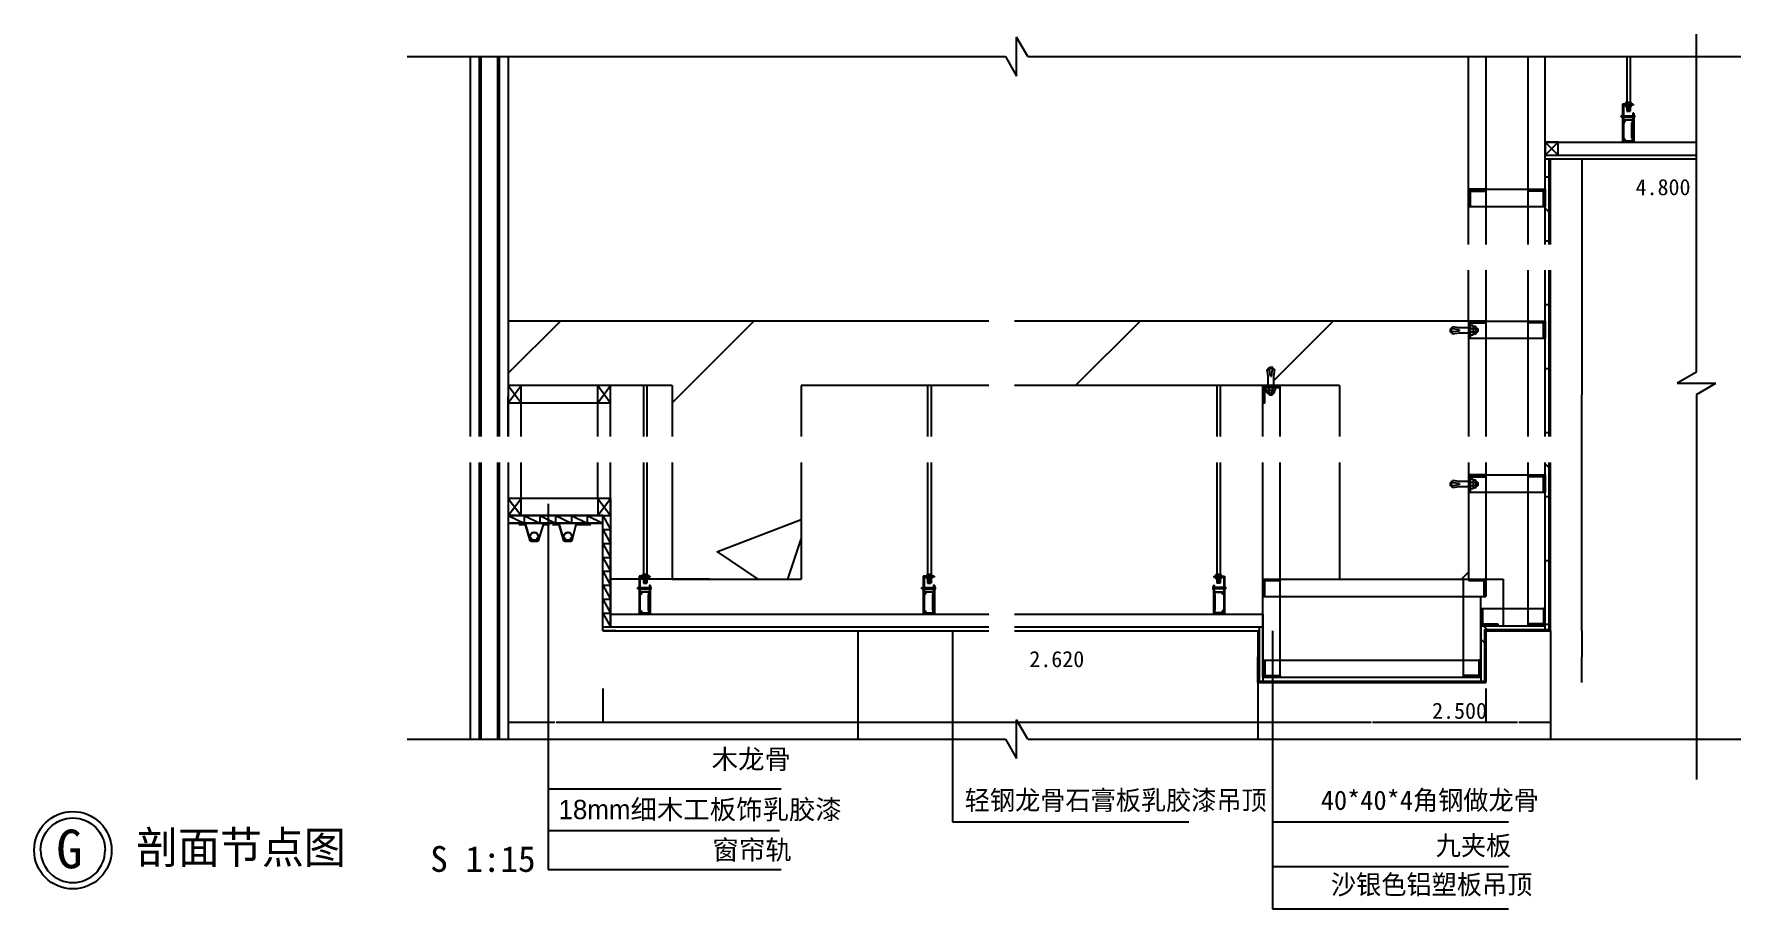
# Model space of a CAD drawing. Header units: metres. Extents: x -105817 to -101851, y -92490 to -90457.
import ezdxf

# ---------------------------------------------------------------- set-up
doc = ezdxf.new("R2010")
doc.units = ezdxf.units.M
for name, color, linetype in [('10', 8, 'Continuous'), ('12', 1, 'Continuous'), ('15', 2, 'Continuous'), ('18', 4, 'Continuous'), ('20', 1, 'Continuous'), ('3墙体', 2, 'Continuous'), ('4', 3, 'Continuous'), ('4门窗', 3, 'Continuous'), ('5', 3, 'Continuous'), ('6', 1, 'Continuous'), ('7', 7, 'Continuous'), ('8', 7, 'Continuous'), ('8标注', 7, 'Continuous'), ('BHATCH', 8, 'Continuous'), ('家具', 3, 'Continuous')]:
    doc.layers.add(name, color=color, linetype=linetype)
doc.dimstyles.get("Standard").update_dxf_attribs({"dimtxt": 2.5, "dimasz": 2.5, "dimexe": 1.25, "dimexo": 0.625, "dimtad": 1, "dimcen": 2.5, "dimazin": 3, "dimtfac": 1, "dimtmove": 0, "dimatfit": 3})

msp = doc.modelspace()

# ---------------------------------------------------------------- texts
for s, height, p in [('剖面节点图', 75, (-105580.38, -92384.63)), ('G', 90, (-105765.94, -92395.47)), ('S 1:15', 60, (-104896.69, -92403.82))]:
    msp.add_text(s, height=height).set_placement(p)
at = {"layer": '10', "char_height": 45, "attachment_point": 1}
for s, insert in [('\\f幼圆|b0|i0|c134|p49;\\C7;木龙骨', (-104242.67, -92119.4)), ('轻钢龙骨石膏板乳胶漆吊顶', (-103654.47, -92214.79)), ('40*40*4角钢做龙骨', (-102827.05, -92214.79)), ('\\f幼圆|b0|i0|c134|p49;\\C7;18mm细木工板饰乳胶漆', (-104598.53, -92236.39)), ('\\f幼圆|b0|i0|c134|p49;\\C7;窗帘轨', (-104240.8, -92330.06)), ('九夹板', (-102559.92, -92320.05)), ('沙银色铝塑板吊顶', (-102803.46, -92410.7))]:
    msp.add_mtext(s, dxfattribs=dict(at, insert=insert))
at = {"layer": '7'}
for s, p in [('4.800', (-102095.36, -90831.02)), ('2.620', (-103504.32, -91928)), ('2.500', (-102568.3, -92048))]:
    msp.add_text(s, height=37.5, dxfattribs=at).set_placement(p)

# ---------------------------------------------------------------- blocks, each defined once
blk = doc.blocks.new('HY-4')
at = {"layer": '20'}
for points in [[(-5, 0, -1), (5, 0, -1)], [(-5, 0, 1), (5, 0, 1)]]:
    blk.add_lwpolyline(points, format="xyb", dxfattribs=at)
blk.add_circle((0, 0), 6, dxfattribs=at)
blk.add_circle((0, 0), 6, dxfattribs=at)
blk = doc.blocks.new('_CLOSEDFILLED')
at = {"color": 0, "linetype": 'BYBLOCK'}
blk.add_solid([(-1, 0), (0, 0), (-1, 0)], dxfattribs=at)
blk = doc.blocks.new('*D1')
for p, q in [((-102220.14, -90746.67), (-102220.14, -91295.16)), ((-102220.39, -91295.16), (-102220.64, -91295.16)), ((-102220.14, -91843.65), (-102220.14, -91295.16)), ((-102220.14, -91295.16), (-102220.14, -91295.16)), ((-102219.89, -91295.16), (-102219.64, -91295.16))]:
    blk.add_line(p, q)
at = {"layer": 'Defpoints'}
for p in [(-102220.14, -90746.67), (-102220.14, -91295.16), (-102220.14, -91843.65)]:
    blk.add_point(p, dxfattribs=at)
at = {"layer": '7', "xscale": 0.25, "yscale": 0.25}
blk.add_blockref('_CLOSEDFILLED', (-102220.14, -91295.16), dxfattribs=at)
at = {"layer": '7', "xscale": 0.25, "yscale": 0.25, "rotation": 180}
blk.add_blockref('_CLOSEDFILLED', (-102220.14, -91295.16), dxfattribs=at)
at = {"layer": '7', "insert": (-102220.14, -91294.035), "char_height": 1, "attachment_point": 5}
blk.add_mtext('N', dxfattribs=at)
blk = doc.blocks.new('*D2')
for p, q in [((-104495.43, -91977.33), (-104495.43, -92056.58)), ((-102973.39, -91980.74), (-102973.39, -92056.58)), ((-103734.91, -92056.58), (-104495.68, -92056.58)), ((-102973.14, -92056.58), (-103733.91, -92056.58))]:
    blk.add_line(p, q)
at = {"layer": 'Defpoints'}
for p in [(-104495.43, -91977.33), (-102973.39, -91980.74), (-102973.39, -92056.58)]:
    blk.add_point(p, dxfattribs=at)
at = {"layer": '7', "xscale": 0.25, "yscale": 0.25}
blk.add_blockref('_CLOSEDFILLED', (-104495.43, -92056.58), dxfattribs=at)
at = {"layer": '7', "xscale": 0.25, "yscale": 0.25, "rotation": 180}
blk.add_blockref('_CLOSEDFILLED', (-102973.39, -92056.58), dxfattribs=at)
at = {"layer": '7', "insert": (-103734.41, -92056.58), "char_height": 1, "attachment_point": 5}
blk.add_mtext('N', dxfattribs=at)
blk = doc.blocks.new('*D3')
for p, q in [((-104715.43, -91980.74), (-104715.43, -92056.58)), ((-104495.43, -91977.33), (-104495.43, -92056.58)), ((-104606.93, -92056.58), (-104715.68, -92056.58)), ((-104495.18, -92056.58), (-104603.93, -92056.58))]:
    blk.add_line(p, q)
at = {"layer": 'Defpoints'}
for p in [(-104715.43, -91980.74), (-104495.43, -91977.33), (-104495.43, -92056.58)]:
    blk.add_point(p, dxfattribs=at)
at = {"layer": '7', "xscale": 0.25, "yscale": 0.25}
blk.add_blockref('_CLOSEDFILLED', (-104715.43, -92056.58), dxfattribs=at)
at = {"layer": '7', "xscale": 0.25, "yscale": 0.25, "rotation": 180}
blk.add_blockref('_CLOSEDFILLED', (-104495.43, -92056.58), dxfattribs=at)
at = {"layer": '7', "insert": (-104605.43, -92056.58), "char_height": 1, "attachment_point": 5}
blk.add_mtext('220', dxfattribs=at)
blk = doc.blocks.new('*D4')
for p, q in [((-102973.39, -91980.74), (-102973.39, -92056.58)), ((-102443.39, -91977.33), (-102443.39, -92056.58)), ((-102709.89, -92056.58), (-102973.64, -92056.58)), ((-102443.14, -92056.58), (-102706.89, -92056.58))]:
    blk.add_line(p, q)
at = {"layer": 'Defpoints'}
for p in [(-102973.39, -91980.74), (-102443.39, -91977.33), (-102443.39, -92056.58)]:
    blk.add_point(p, dxfattribs=at)
at = {"layer": '7', "xscale": 0.25, "yscale": 0.25}
blk.add_blockref('_CLOSEDFILLED', (-102973.39, -92056.58), dxfattribs=at)
at = {"layer": '7', "xscale": 0.25, "yscale": 0.25, "rotation": 180}
blk.add_blockref('_CLOSEDFILLED', (-102443.39, -92056.58), dxfattribs=at)
at = {"layer": '7', "insert": (-102708.39, -92056.58), "char_height": 1, "attachment_point": 5}
blk.add_mtext('530', dxfattribs=at)
blk = doc.blocks.new('*D5')
for p, q in [((-102443.39, -91977.33), (-102443.39, -92056.58)), ((-102293.39, -91977.33), (-102293.39, -92056.58)), ((-102369.89, -92056.58), (-102443.64, -92056.58)), ((-102293.14, -92056.58), (-102366.89, -92056.58))]:
    blk.add_line(p, q)
at = {"layer": 'Defpoints'}
for p in [(-102443.39, -91977.33), (-102293.39, -91977.33), (-102293.39, -92056.58)]:
    blk.add_point(p, dxfattribs=at)
at = {"layer": '7', "xscale": 0.25, "yscale": 0.25}
blk.add_blockref('_CLOSEDFILLED', (-102443.39, -92056.58), dxfattribs=at)
at = {"layer": '7', "xscale": 0.25, "yscale": 0.25, "rotation": 180}
blk.add_blockref('_CLOSEDFILLED', (-102293.39, -92056.58), dxfattribs=at)
at = {"layer": '7', "insert": (-102368.39, -92056.58), "char_height": 1, "attachment_point": 5}
blk.add_mtext('150', dxfattribs=at)
blk = doc.blocks.new('*D6')
for p, q in [((-102973.39, -91843.65), (-102973.39, -91903.65)), ((-102973.64, -91903.65), (-102973.89, -91903.65)), ((-102973.39, -91963.65), (-102973.39, -91903.65)), ((-102973.39, -91903.65), (-102973.39, -91903.65)), ((-102973.14, -91903.65), (-102972.89, -91903.65))]:
    blk.add_line(p, q)
at = {"layer": 'Defpoints'}
for p in [(-102973.39, -91843.65), (-102973.39, -91903.65), (-102973.39, -91963.65)]:
    blk.add_point(p, dxfattribs=at)
at = {"layer": '7', "xscale": 0.25, "yscale": 0.25}
blk.add_blockref('_CLOSEDFILLED', (-102973.39, -91903.65), dxfattribs=at)
at = {"layer": '7', "xscale": 0.25, "yscale": 0.25, "rotation": 180}
blk.add_blockref('_CLOSEDFILLED', (-102973.39, -91903.65), dxfattribs=at)
at = {"layer": '7', "insert": (-102973.39, -91902.525), "char_height": 1, "attachment_point": 5}
blk.add_mtext('0', dxfattribs=at)
blk = doc.blocks.new('*D7')
for p, q in [((-102220.14, -91843.65), (-102220.14, -91903.65)), ((-102220.39, -91903.65), (-102220.64, -91903.65)), ((-102220.14, -91963.65), (-102220.14, -91903.65)), ((-102220.14, -91903.65), (-102220.14, -91903.65)), ((-102219.89, -91903.65), (-102219.64, -91903.65))]:
    blk.add_line(p, q)
at = {"layer": 'Defpoints'}
for p in [(-102220.14, -91843.65), (-102220.14, -91903.65), (-102220.14, -91963.65)]:
    blk.add_point(p, dxfattribs=at)
at = {"layer": '7', "xscale": 0.25, "yscale": 0.25}
blk.add_blockref('_CLOSEDFILLED', (-102220.14, -91903.65), dxfattribs=at)
at = {"layer": '7', "xscale": 0.25, "yscale": 0.25, "rotation": 180}
blk.add_blockref('_CLOSEDFILLED', (-102220.14, -91903.65), dxfattribs=at)
at = {"layer": '7', "insert": (-102220.14, -91902.525), "char_height": 1, "attachment_point": 5}
blk.add_mtext('0', dxfattribs=at)

# ---------------------------------------------------------------- dimensions: what is measured, and where the dimension line sits
at = {"layer": '7'}
for base, p1, p2, picture, middle in [((-102220.14, -91295.16), (-102220.14, -91843.65), (-102220.14, -90746.67), '*D1', (-102220.14, -91294.035)), ((-102973.39, -92056.58), (-102973.39, -91980.74), (-104495.43, -91977.33), '*D2', (-103734.41, -92056.58))]:
    dim = msp.add_linear_dim(base=base, p1=p1, p2=p2, text='N', dimstyle='Standard', dxfattribs=at)
    dim.commit()
    dim.dimension.update_dxf_attribs({"geometry": picture, "text_midpoint": middle})
for base, p1, p2, picture, middle in [((-102973.39, -91903.65), (-102973.39, -91843.65), (-102973.39, -91963.65), '*D6', (-102973.39, -91902.525)), ((-102220.14, -91903.65), (-102220.14, -91843.65), (-102220.14, -91963.65), '*D7', (-102220.14, -91902.525)), ((-104495.43, -92056.58), (-104495.43, -91977.33), (-104715.43, -91980.74), '*D3', (-104605.43, -92056.58)), ((-102443.39, -92056.58), (-102443.39, -91977.33), (-102973.39, -91980.74), '*D4', (-102708.39, -92056.58)), ((-102293.39, -92056.58), (-102293.39, -91977.33), (-102443.39, -91977.33), '*D5', (-102368.39, -92056.58))]:
    dim = msp.add_linear_dim(base=base, p1=p1, p2=p2, dimstyle='Standard', dxfattribs=at)
    dim.commit()
    dim.dimension.update_dxf_attribs({"geometry": picture, "text_midpoint": middle})

# ---------------------------------------------------------------- hatches: boundary and pattern name
at = {"layer": '10'}
h = msp.add_hatch(dxfattribs=at)
h.set_pattern_fill('DOTS', scale=39)
h.paths.add_polyline_path([(-101954.15, -90737.67), (-102305.39, -90737.67), (-102305.39, -90746.67), (-101954.15, -90746.67)])
h = msp.add_hatch(dxfattribs=at)
h.set_pattern_fill('CORK', scale=39)
h.paths.add_polyline_path([(-102296.39, -90746.67), (-102305.39, -90746.67), (-102305.39, -90945.44), (-102296.39, -90945.44)])
h = msp.add_hatch(dxfattribs=at)
h.set_pattern_fill('SOLID')
h.paths.add_polyline_path([(-102443.46, -90821.4), (-102443.46, -90817.4), (-102483.46, -90817.4), (-102483.46, -90857.4), (-102479.46, -90857.4), (-102479.46, -90821.4)])
h = msp.add_hatch(dxfattribs=at)
h.set_pattern_fill('SOLID')
h.paths.add_polyline_path([(-102309.39, -90821.4), (-102309.39, -90857.4), (-102305.39, -90857.4), (-102305.39, -90817.4), (-102345.39, -90817.4), (-102345.39, -90821.4)])
h = msp.add_hatch(dxfattribs=at)
h.set_pattern_fill('CORK', scale=39)
h.paths.add_polyline_path([(-102296.39, -91005.44), (-102305.39, -91005.44), (-102305.39, -91392.06), (-102296.39, -91392.06)])
h = msp.add_hatch(dxfattribs=at)
h.set_pattern_fill('ANSI32', scale=100)
h.paths.add_polyline_path([(-102483.46, -91151.87), (-102505.77, -91151.87), (-102520.58, -91154.04), (-102520.58, -91149.02), (-102505.77, -91146.85), (-102505.77, -91144.11), (-102520.58, -91141.94), (-102520.58, -91136.93), (-102505.77, -91139.09), (-102483.46, -91139.09), (-102483.46, -91123.65), (-103538.73, -91123.65), (-103538.73, -91273.65), (-102949.13, -91273.65), (-102949.13, -91251.34), (-102951.3, -91236.52), (-102946.28, -91236.52), (-102944.11, -91251.34), (-102941.37, -91251.34), (-102939.2, -91236.52), (-102934.18, -91236.52), (-102936.35, -91251.34), (-102936.35, -91273.65), (-102921.39, -91273.65), (-102783.46, -91273.65), (-102783.46, -91392.06), (-102483.46, -91392.06)])
h.paths.add_polyline_path([(-102938.75, -91233.25), (-102937.18, -91233.25), (-102938.75, -91231.69)])
h.paths.add_polyline_path([(-102523.86, -91141.49), (-102523.86, -91139.92), (-102525.42, -91141.49)])
h.paths.add_polyline_path([(-103598.73, -91123.65), (-104715.43, -91123.65), (-104715.43, -91273.65), (-103598.73, -91273.65)])
h.paths.add_polyline_path([(-104034.81, -91273.65), (-104334.81, -91273.65), (-104334.81, -91392.06), (-104034.81, -91392.06)])
h.paths.add_polyline_path([(-104034.81, -91452.06), (-104334.81, -91452.06), (-104334.81, -91723.65), (-104034.81, -91723.65)])
h.paths.add_polyline_path([(-102483.46, -91509.28), (-102505.77, -91509.28), (-102520.58, -91511.45), (-102520.58, -91506.43), (-102505.77, -91504.27), (-102505.77, -91501.52), (-102520.58, -91499.36), (-102520.58, -91494.34), (-102505.77, -91496.5), (-102483.46, -91496.5), (-102483.46, -91452.06), (-102783.46, -91452.06), (-102783.46, -91723.65), (-102483.46, -91723.65), (-102483.46, -91723.65), (-102483.46, -91723.65)])
h.paths.add_polyline_path([(-102523.86, -91498.9), (-102523.86, -91497.34), (-102525.42, -91498.9)])
h = msp.add_hatch(dxfattribs=at)
h.set_pattern_fill('AR-CONC', scale=12)
h.paths.add_polyline_path([(-103598.73, -91123.65), (-104715.43, -91123.65), (-104715.43, -91273.65), (-103598.73, -91273.65)])
h = msp.add_hatch(dxfattribs=at)
h.set_pattern_fill('AR-CONC', scale=12)
h.paths.add_polyline_path([(-102783.46, -91452.06), (-102783.46, -91723.65), (-102483.46, -91723.65), (-102483.46, -91723.65), (-102483.46, -91723.65), (-102483.46, -91509.28), (-102505.77, -91509.28), (-102523.86, -91511.93), (-102523.86, -91508.45), (-102526.22, -91506.09), (-102526.22, -91496.06), (-102520.58, -91497.84), (-102520.58, -91494.34), (-102505.77, -91496.5), (-102483.46, -91496.5), (-102483.46, -91452.06)])
h.paths.add_polyline_path([(-102483.46, -91392.06), (-102483.46, -91151.87), (-102505.77, -91151.87), (-102523.86, -91154.52), (-102523.86, -91151.04), (-102526.22, -91148.68), (-102526.22, -91138.65), (-102520.58, -91140.43), (-102520.58, -91136.93), (-102505.77, -91139.09), (-102483.46, -91139.09), (-102483.46, -91123.65), (-103538.73, -91123.65), (-103538.73, -91273.65), (-102949.13, -91273.65), (-102949.13, -91251.34), (-102951.78, -91233.25), (-102948.3, -91233.25), (-102945.94, -91230.89), (-102935.91, -91230.89), (-102937.69, -91236.52), (-102934.18, -91236.52), (-102936.35, -91251.34), (-102936.35, -91273.65), (-102921.39, -91273.65), (-102783.46, -91273.65), (-102783.46, -91392.06)])
h.paths.add_polyline_path([(-104334.81, -91452.06), (-104334.81, -91723.65), (-104034.81, -91723.65), (-104034.81, -91452.06)])
h = msp.add_hatch(dxfattribs=at)
h.set_pattern_fill('SOLID')
h.paths.add_polyline_path([(-102443.46, -91127.65), (-102443.46, -91123.65), (-102483.46, -91123.65), (-102483.46, -91163.65), (-102479.46, -91163.65), (-102479.46, -91127.65)])
h = msp.add_hatch(dxfattribs=at)
h.set_pattern_fill('SOLID')
h.paths.add_polyline_path([(-102309.39, -91127.65), (-102309.39, -91163.65), (-102305.39, -91163.65), (-102305.39, -91123.65), (-102345.39, -91123.65), (-102345.39, -91127.65)])
h = msp.add_hatch(dxfattribs=at)
h.set_pattern_fill('AR-CONC', scale=12)
h.paths.add_polyline_path([(-104034.81, -91273.65), (-104334.81, -91273.65), (-104334.81, -91392.06), (-104034.81, -91392.06)])
h = msp.add_hatch(dxfattribs=at)
h.set_pattern_fill('SOLID')
h.paths.add_polyline_path([(-102921.39, -91277.65), (-102921.39, -91273.65), (-102961.39, -91273.65), (-102961.39, -91313.65), (-102957.39, -91313.65), (-102957.39, -91277.65)])
h = msp.add_hatch(dxfattribs=at)
h.set_pattern_fill('CORK', scale=39)
h.paths.add_polyline_path([(-102296.39, -91452.06), (-102305.39, -91452.06), (-102305.39, -91840.65), (-102296.39, -91840.65)])
h = msp.add_hatch(dxfattribs=at)
h.set_pattern_fill('SOLID')
h.paths.add_polyline_path([(-102443.46, -91485.27), (-102443.46, -91481.27), (-102483.46, -91481.27), (-102483.46, -91521.27), (-102479.46, -91521.27), (-102479.46, -91485.27)])
h = msp.add_hatch(dxfattribs=at)
h.set_pattern_fill('SOLID')
h.paths.add_polyline_path([(-102309.39, -91485.27), (-102309.39, -91521.27), (-102305.39, -91521.27), (-102305.39, -91481.27), (-102345.39, -91481.27), (-102345.39, -91485.27)])
h = msp.add_hatch(dxfattribs=at)
h.set_pattern_fill('SOLID')
h.paths.add_polyline_path([(-102957.39, -91727.65), (-102957.39, -91763.65), (-102961.39, -91763.65), (-102961.39, -91723.65), (-102921.39, -91723.65), (-102921.39, -91727.65)])
h = msp.add_hatch(dxfattribs=at)
h.set_pattern_fill('SOLID')
h.paths.add_polyline_path([(-102447.46, -91727.65), (-102447.46, -91763.65), (-102443.46, -91763.65), (-102443.46, -91723.65), (-102483.46, -91723.65), (-102483.46, -91727.65)])
h = msp.add_hatch(dxfattribs=at)
h.set_pattern_fill('SOLID')
h.paths.add_polyline_path([(-102451.39, -91827.65), (-102451.39, -91791.65), (-102455.39, -91791.65), (-102455.39, -91831.65), (-102415.39, -91831.65), (-102415.39, -91827.65)])
h = msp.add_hatch(dxfattribs=at)
h.set_pattern_fill('SOLID')
h.paths.add_polyline_path([(-102345.39, -91827.65), (-102345.39, -91831.65), (-102305.39, -91831.65), (-102305.39, -91791.65), (-102309.39, -91791.65), (-102309.39, -91827.65)])
h = msp.add_hatch(dxfattribs=at)
h.set_pattern_fill('DOTS', scale=80)
h.paths.add_polyline_path([(-102970.39, -91834.65), (-103538.73, -91834.65), (-103538.73, -91843.65), (-102970.39, -91843.65)])
h.paths.add_polyline_path([(-103598.73, -91834.65), (-104495.43, -91834.65), (-104495.43, -91843.65), (-104465.43, -91843.65), (-103598.73, -91843.65)])
h = msp.add_hatch(dxfattribs=at)
h.set_pattern_fill('CORK', scale=39)
h.paths.add_polyline_path([(-102961.39, -91834.65), (-102970.39, -91834.65), (-102970.39, -91960.65), (-102961.39, -91960.65)])
h.paths.add_polyline_path([(-102455.39, -91951.65), (-102495.39, -91951.65), (-102921.39, -91951.65), (-102921.39, -91951.65), (-102961.39, -91951.65), (-102961.39, -91960.65), (-102455.39, -91960.65)])
h.paths.add_polyline_path([(-102446.39, -91840.65), (-102305.39, -91840.65), (-102305.39, -91831.65), (-102455.39, -91831.65), (-102455.39, -91951.65), (-102455.39, -91960.65), (-102446.39, -91960.65)])
h = msp.add_hatch(dxfattribs=at)
h.set_pattern_fill('SOLID')
h.paths.add_polyline_path([(-102957.39, -91947.65), (-102957.39, -91911.65), (-102961.39, -91911.65), (-102961.39, -91951.65), (-102921.39, -91951.65), (-102921.39, -91947.65)])
h = msp.add_hatch(dxfattribs=at)
h.set_pattern_fill('SOLID')
h.paths.add_polyline_path([(-102495.39, -91947.65), (-102495.39, -91951.65), (-102455.39, -91951.65), (-102455.39, -91911.65), (-102459.39, -91911.65), (-102459.39, -91947.65)])

# ---------------------------------------------------------------- linework, layer by layer
for p, q in [((-102305.39, -90707.67), (-102275.39, -90737.67)), ((-102275.39, -90707.67), (-102305.39, -90737.67)), ((-102305.39, -90707.67), (-101954.15, -90707.67)), ((-102443.46, -90817.4), (-102305.39, -90817.4)), ((-102483.46, -90857.4), (-102307.39, -90857.4)), ((-104715.43, -91575.65), (-104678.77, -91593.65)), ((-104678.77, -91575.65), (-104642.1, -91593.65)), ((-104678.77, -91575.65), (-104678.77, -91593.65)), ((-104642.1, -91575.65), (-104605.43, -91593.65)), ((-104642.1, -91575.65), (-104642.1, -91593.65)), ((-104605.43, -91575.65), (-104568.77, -91593.65)), ((-104605.43, -91575.65), (-104605.43, -91593.65)), ((-104568.77, -91575.65), (-104532.1, -91593.65)), ((-104568.77, -91575.65), (-104568.77, -91593.65)), ((-104532.1, -91575.65), (-104495.43, -91593.65)), ((-104532.1, -91575.65), (-104532.1, -91593.65)), ((-104495.43, -91575.65), (-104477.43, -91608.02)), ((-104495.43, -91608.02), (-104477.43, -91640.4)), ((-104495.43, -91608.02), (-104477.43, -91608.02)), ((-104477.43, -91831.65), (-104477.43, -91603.65)), ((-104495.43, -91640.4), (-104477.43, -91672.77)), ((-104495.43, -91640.4), (-104477.43, -91640.4)), ((-104495.43, -91672.77), (-104477.43, -91705.15)), ((-104495.43, -91672.77), (-104477.43, -91672.77)), ((-104495.43, -91705.15), (-104477.43, -91737.52)), ((-104495.43, -91705.15), (-104477.43, -91705.15)), ((-104495.43, -91737.52), (-104477.43, -91769.9)), ((-104495.43, -91737.52), (-104477.43, -91737.52)), ((-104247.43, -91723.65), (-104477.43, -91723.65)), ((-102483.46, -91723.65), (-102403.46, -91723.65)), ((-104495.43, -91769.9), (-104477.43, -91802.27)), ((-104495.43, -91769.9), (-104477.43, -91769.9)), ((-104495.43, -91802.27), (-104477.43, -91834.65)), ((-104495.43, -91802.27), (-104477.43, -91802.27)), ((-103902.81, -91843.65), (-103902.81, -92095.37)), ((-102973.39, -91843.65), (-102973.39, -92095.37)), ((-102443.39, -91843.65), (-102446.39, -91840.65)), ((-102296.39, -91840.65), (-102293.39, -91843.65)), ((-102293.39, -91843.65), (-102293.39, -92095.37)), ((-102446.39, -91960.65), (-102443.39, -91963.65))]:
    msp.add_line(p, q, dxfattribs=at)
msp.add_lwpolyline([(-102305.39, -90737.67), (-102275.39, -90737.67), (-102275.39, -90707.67), (-102305.39, -90707.67)], close=True, dxfattribs=at)
at = {"layer": '12'}
for p, q in [((-102305.39, -90737.67), (-101954.15, -90737.67)), ((-102296.39, -90945.44), (-102296.39, -90746.67)), ((-102296.39, -91392.06), (-102296.39, -91005.44)), ((-102296.39, -91840.65), (-102296.39, -91452.06)), ((-104715.43, -91575.65), (-104477.43, -91575.65)), ((-104495.43, -91834.65), (-103598.73, -91834.65)), ((-103538.73, -91834.65), (-102961.39, -91834.65)), ((-102970.39, -91834.65), (-102970.39, -91960.65)), ((-102446.39, -91840.65), (-102296.39, -91840.65)), ((-102446.39, -91840.65), (-102446.39, -91960.65)), ((-102970.39, -91960.65), (-102446.39, -91960.65))]:
    msp.add_line(p, q, dxfattribs=at)
at = {"layer": '15'}
for p, q in [((-104715.43, -91392.06), (-104715.43, -91298.73)), ((-104495.43, -91843.65), (-104495.43, -91575.65)), ((-104495.43, -91593.65), (-104715.43, -91593.65))]:
    msp.add_line(p, q, dxfattribs=at)
at = {"layer": '18'}
for p, q in [((-103598.73, -91123.65), (-104715.43, -91123.65)), ((-102443.46, -91123.65), (-103538.73, -91123.65)), ((-102483.46, -91123.65), (-102483.46, -91392.06)), ((-104334.81, -91273.65), (-104715.43, -91273.65)), ((-104334.81, -91273.65), (-104334.81, -91392.06)), ((-104034.81, -91273.65), (-104034.81, -91392.06)), ((-103598.73, -91273.65), (-104034.81, -91273.65)), ((-104034.81, -91273.65), (-104034.81, -91392.06)), ((-102783.46, -91273.65), (-103538.73, -91273.65)), ((-102783.46, -91273.65), (-102783.46, -91392.06)), ((-104334.81, -91452.06), (-104334.81, -91723.65)), ((-104034.81, -91452.06), (-104034.81, -91723.65)), ((-104034.81, -91452.06), (-104034.81, -91723.65)), ((-102783.46, -91452.06), (-102783.46, -91723.65)), ((-102483.46, -91452.06), (-102483.46, -91723.65)), ((-104334.81, -91723.65), (-104034.81, -91723.65)), ((-104334.81, -91723.65), (-104034.81, -91723.65)), ((-102783.46, -91723.65), (-102483.46, -91723.65))]:
    msp.add_line(p, q, dxfattribs=at)
at = {"layer": '20'}
for p, q in [((-103507.87, -90509.05), (-103533.85, -90464.05)), ((-103533.85, -90554.05), (-103533.85, -90464.05)), ((-101954.15, -91242.08), (-101954.15, -90456.71)), ((-104950.02, -90509.05), (-103559.83, -90509.05)), ((-103559.83, -90509.05), (-103533.85, -90554.05)), ((-103507.87, -90509.05), (-101850.73, -90509.05)), ((-101954.15, -91242.08), (-101999.15, -91268.06)), ((-101999.15, -91268.06), (-101909.15, -91268.06)), ((-101954.15, -91294.04), (-101909.15, -91268.06)), ((-101954.15, -91294.04), (-101954.15, -92189.4)), ((-103507.87, -92095.37), (-103533.85, -92050.37)), ((-103533.85, -92140.37), (-103533.85, -92050.37)), ((-104950.02, -92095.37), (-103559.83, -92095.37)), ((-103559.83, -92095.37), (-103533.85, -92140.37)), ((-103507.87, -92095.37), (-101850.73, -92095.37))]:
    msp.add_line(p, q, dxfattribs=at)
at = {"layer": '3墙体'}
for p, q in [((-102305.39, -90746.67), (-101954.15, -90746.67)), ((-102293.39, -90945.44), (-102293.39, -90746.67)), ((-102293.39, -91392.06), (-102293.39, -91005.44)), ((-102293.39, -91843.65), (-102293.39, -91452.06)), ((-104715.43, -91593.65), (-104495.43, -91593.65)), ((-104465.43, -91843.65), (-104495.43, -91843.65)), ((-104495.43, -91843.65), (-103598.73, -91843.65)), ((-103538.73, -91843.65), (-102970.39, -91843.65)), ((-102973.39, -91843.65), (-102973.39, -91963.65)), ((-102443.39, -91843.65), (-102443.39, -91963.65)), ((-102443.39, -91843.65), (-102293.39, -91843.65)), ((-102973.39, -91963.65), (-102443.39, -91963.65))]:
    msp.add_line(p, q, dxfattribs=at)
at = {"layer": '4'}
for p, q in [((-104803.91, -90509.05), (-104803.91, -91392.06)), ((-104715.43, -90509.05), (-104715.43, -91392.06)), ((-104715.43, -91313.65), (-104685.43, -91273.65)), ((-104715.43, -91273.65), (-104685.43, -91313.65)), ((-104715.43, -91273.65), (-104715.43, -91392.06)), ((-104685.43, -91392.06), (-104685.43, -91273.65)), ((-104507.43, -91313.65), (-104477.43, -91273.65)), ((-104507.43, -91273.65), (-104477.43, -91313.65)), ((-104507.43, -91313.65), (-104507.43, -91273.65)), ((-104477.43, -91392.06), (-104477.43, -91273.65)), ((-104715.43, -91313.65), (-104477.43, -91313.65)), ((-104507.43, -91392.06), (-104507.43, -91313.65)), ((-104803.91, -91452.06), (-104803.91, -92095.37)), ((-104715.43, -91452.06), (-104715.43, -92095.37)), ((-104715.43, -91452.06), (-104715.43, -91575.65)), ((-104685.43, -91575.65), (-104685.43, -91452.06)), ((-104507.43, -91535.65), (-104507.43, -91452.06)), ((-104477.43, -91575.65), (-104477.43, -91452.06)), ((-104477.43, -91535.65), (-104715.43, -91535.65)), ((-104715.43, -91575.65), (-104685.43, -91535.65)), ((-104715.43, -91535.65), (-104685.43, -91575.65)), ((-104715.43, -91535.65), (-104715.43, -91575.65)), ((-104507.43, -91575.65), (-104477.43, -91535.65)), ((-104507.43, -91535.65), (-104477.43, -91575.65)), ((-104495.43, -91575.65), (-104715.43, -91575.65)), ((-104715.43, -91575.65), (-104685.43, -91575.65))]:
    msp.add_line(p, q, dxfattribs=at)
msp.add_lwpolyline([(-104507.43, -91575.65), (-104477.43, -91575.65), (-104477.43, -91535.65), (-104507.43, -91535.65)], close=True, dxfattribs=at)
at = {"layer": '4门窗'}
msp.add_line((-104477.43, -91535.65), (-104477.43, -91834.65), dxfattribs=at)
at = {"layer": '5'}
for p, q in [((-102483.46, -90945.44), (-102483.46, -90509.05)), ((-102443.46, -90509.05), (-102443.46, -90945.44)), ((-102345.39, -90945.44), (-102345.39, -90509.05)), ((-102305.39, -90746.67), (-102305.39, -90509.05)), ((-102305.39, -90945.44), (-102305.39, -90746.67)), ((-102483.46, -91123.65), (-102483.46, -91005.44)), ((-102443.46, -91005.44), (-102443.46, -91392.06)), ((-102345.39, -91392.06), (-102345.39, -91005.44)), ((-102305.39, -91392.06), (-102305.39, -91005.44)), ((-102443.46, -91123.65), (-102305.39, -91123.65)), ((-102483.46, -91163.65), (-102307.39, -91163.65)), ((-102961.39, -91392.06), (-102961.39, -91273.65)), ((-102921.39, -91392.06), (-102921.39, -91273.65)), ((-102961.39, -91951.65), (-102961.39, -91452.06)), ((-102921.39, -91951.65), (-102921.39, -91452.06)), ((-102443.46, -91452.06), (-102443.46, -91723.65)), ((-102345.39, -91831.65), (-102345.39, -91452.06)), ((-102305.39, -91840.65), (-102305.39, -91452.06)), ((-102443.46, -91481.27), (-102305.39, -91481.27)), ((-102483.46, -91521.27), (-102307.39, -91521.27)), ((-102961.39, -91723.65), (-102783.46, -91723.65)), ((-102495.39, -91951.65), (-102495.39, -91723.65)), ((-102483.46, -91723.65), (-102443.46, -91723.65)), ((-102403.46, -91723.65), (-102403.46, -91831.65)), ((-102961.39, -91763.65), (-102443.46, -91763.65)), ((-102455.39, -91951.65), (-102455.39, -91763.65)), ((-104477.43, -91804.65), (-103598.73, -91804.65)), ((-103538.73, -91804.65), (-102961.39, -91804.65)), ((-102961.39, -91804.65), (-102961.39, -91960.65)), ((-102455.39, -91791.65), (-102305.39, -91791.65)), ((-102455.39, -91831.65), (-102305.39, -91831.65)), ((-102455.39, -91831.65), (-102455.39, -91960.65)), ((-102443.46, -91831.65), (-102305.39, -91831.65)), ((-102961.39, -91911.65), (-102457.39, -91911.65)), ((-102961.39, -91951.65), (-102455.39, -91951.65))]:
    msp.add_line(p, q, dxfattribs=at)
at = {"layer": '6'}
for p, q in [((-102443.46, -90817.4), (-102483.46, -90817.4)), ((-102483.46, -90817.4), (-102483.46, -90857.4)), ((-102479.46, -90821.4), (-102443.46, -90821.4)), ((-102479.46, -90857.4), (-102479.46, -90821.4)), ((-102443.46, -90821.4), (-102443.46, -90817.4)), ((-102345.39, -90821.4), (-102345.39, -90817.4)), ((-102345.39, -90817.4), (-102305.39, -90817.4)), ((-102309.39, -90821.4), (-102345.39, -90821.4)), ((-102309.39, -90857.4), (-102309.39, -90821.4)), ((-102305.39, -90817.4), (-102305.39, -90857.4)), ((-102483.46, -90857.4), (-102479.46, -90857.4)), ((-102305.39, -90857.4), (-102309.39, -90857.4)), ((-102443.46, -91123.65), (-102483.46, -91123.65)), ((-102483.46, -91123.65), (-102483.46, -91163.65)), ((-102479.46, -91127.65), (-102443.46, -91127.65)), ((-102479.46, -91163.65), (-102479.46, -91127.65)), ((-102443.46, -91127.65), (-102443.46, -91123.65)), ((-102345.39, -91127.65), (-102345.39, -91123.65)), ((-102345.39, -91123.65), (-102305.39, -91123.65)), ((-102309.39, -91127.65), (-102345.39, -91127.65)), ((-102309.39, -91163.65), (-102309.39, -91127.65)), ((-102305.39, -91123.65), (-102305.39, -91163.65)), ((-102483.46, -91163.65), (-102479.46, -91163.65)), ((-102305.39, -91163.65), (-102309.39, -91163.65)), ((-102961.39, -91273.65), (-102961.39, -91313.65)), ((-102921.39, -91273.65), (-102961.39, -91273.65)), ((-102957.39, -91313.65), (-102957.39, -91277.65)), ((-102957.39, -91277.65), (-102921.39, -91277.65)), ((-102921.39, -91277.65), (-102921.39, -91273.65)), ((-102961.39, -91313.65), (-102957.39, -91313.65)), ((-102443.46, -91481.27), (-102483.46, -91481.27)), ((-102483.46, -91481.27), (-102483.46, -91521.27)), ((-102479.46, -91485.27), (-102443.46, -91485.27)), ((-102479.46, -91521.27), (-102479.46, -91485.27)), ((-102443.46, -91485.27), (-102443.46, -91481.27)), ((-102345.39, -91481.27), (-102305.39, -91481.27)), ((-102345.39, -91485.27), (-102345.39, -91481.27)), ((-102309.39, -91485.27), (-102345.39, -91485.27)), ((-102309.39, -91521.27), (-102309.39, -91485.27)), ((-102305.39, -91481.27), (-102305.39, -91521.27)), ((-102483.46, -91521.27), (-102479.46, -91521.27)), ((-102305.39, -91521.27), (-102309.39, -91521.27)), ((-102961.39, -91723.65), (-102961.39, -91763.65)), ((-102957.39, -91763.65), (-102957.39, -91727.65)), ((-102447.46, -91763.65), (-102447.46, -91727.65)), ((-102443.46, -91723.65), (-102443.46, -91763.65)), ((-102961.39, -91763.65), (-102957.39, -91763.65)), ((-102443.46, -91763.65), (-102447.46, -91763.65)), ((-102455.39, -91791.65), (-102451.39, -91791.65)), ((-102455.39, -91831.65), (-102455.39, -91791.65)), ((-102451.39, -91791.65), (-102451.39, -91827.65)), ((-102309.39, -91791.65), (-102309.39, -91827.65)), ((-102305.39, -91791.65), (-102309.39, -91791.65)), ((-102305.39, -91831.65), (-102305.39, -91791.65)), ((-102415.39, -91831.65), (-102455.39, -91831.65)), ((-102451.39, -91827.65), (-102415.39, -91827.65)), ((-102415.39, -91827.65), (-102415.39, -91831.65)), ((-102345.39, -91827.65), (-102345.39, -91831.65)), ((-102309.39, -91827.65), (-102345.39, -91827.65)), ((-102345.39, -91831.65), (-102305.39, -91831.65)), ((-102961.39, -91951.65), (-102961.39, -91911.65)), ((-102961.39, -91911.65), (-102957.39, -91911.65)), ((-102957.39, -91911.65), (-102957.39, -91947.65)), ((-102455.39, -91911.65), (-102459.39, -91911.65)), ((-102459.39, -91911.65), (-102459.39, -91947.65)), ((-102455.39, -91951.65), (-102455.39, -91911.65)), ((-102921.39, -91951.65), (-102961.39, -91951.65)), ((-102957.39, -91947.65), (-102921.39, -91947.65)), ((-102921.39, -91947.65), (-102921.39, -91951.65)), ((-102459.39, -91947.65), (-102495.39, -91947.65)), ((-102495.39, -91947.65), (-102495.39, -91951.65)), ((-102495.39, -91951.65), (-102455.39, -91951.65))]:
    msp.add_line(p, q, dxfattribs=at)
at = {"layer": 'BHATCH'}
for p, q in [((-104782.98, -90509.05), (-104782.98, -91392.06)), ((-104780.98, -90509.05), (-104780.98, -91392.06)), ((-104778.98, -90509.05), (-104778.98, -91392.06)), ((-104740.56, -90509.05), (-104740.56, -91392.06)), ((-104738.56, -90509.05), (-104738.56, -91392.06)), ((-104736.56, -90509.05), (-104736.56, -91392.06)), ((-104782.98, -91452.06), (-104782.98, -92095.37)), ((-104780.98, -91452.06), (-104780.98, -92095.37)), ((-104778.98, -91452.06), (-104778.98, -92095.37)), ((-104740.56, -91452.06), (-104740.56, -92095.37)), ((-104738.56, -91452.06), (-104738.56, -92095.37)), ((-104736.56, -91452.06), (-104736.56, -92095.37))]:
    msp.add_line(p, q, dxfattribs=at)
at = {"layer": '家具'}
for p, q in [((-102115.69, -90509.05), (-102115.69, -90615.8)), ((-102107.69, -90509.05), (-102107.69, -90615.8)), ((-102100.7, -90619.67), (-102125.7, -90619.67)), ((-102125.7, -90619.67), (-102125.7, -90707.67)), ((-102100.7, -90621.67), (-102123.7, -90621.67)), ((-102123.7, -90621.67), (-102123.7, -90705.67)), ((-102118.07, -90617.03), (-102118.07, -90619.71)), ((-102118.07, -90624.28), (-102118.07, -90621.6)), ((-102116.88, -90615.83), (-102115.69, -90615.83)), ((-102116.88, -90625.48), (-102115.69, -90625.48)), ((-102107.69, -90615.6), (-102115.69, -90615.6)), ((-102115.69, -90615.83), (-102106.5, -90615.83)), ((-102115.69, -90617.03), (-102115.69, -90619.71)), ((-102115.69, -90619.71), (-102115.69, -90619.73)), ((-102115.69, -90624.28), (-102115.69, -90621.6)), ((-102115.69, -90625.48), (-102115.69, -90635.66)), ((-102115.69, -90625.48), (-102106.5, -90625.48)), ((-102115.69, -90626.25), (-102107.69, -90627.02)), ((-102107.69, -90627.19), (-102115.69, -90627.01)), ((-102115.69, -90627.12), (-102107.69, -90627.85)), ((-102107.69, -90628.05), (-102115.69, -90628.05)), ((-102115.69, -90628.13), (-102107.69, -90628.72)), ((-102107.69, -90628.92), (-102115.69, -90629.1)), ((-102115.69, -90629.2), (-102107.69, -90629.98)), ((-102107.69, -90630.12), (-102115.69, -90629.95)), ((-102115.69, -90630.07), (-102107.69, -90630.81)), ((-102107.69, -90630.98), (-102115.69, -90630.98)), ((-102115.69, -90631.08), (-102107.69, -90631.67)), ((-102107.69, -90631.84), (-102115.69, -90632.02)), ((-102115.69, -90632.1), (-102107.69, -90632.42)), ((-102115.69, -90633.01), (-102107.69, -90632.69)), ((-102107.69, -90633.27), (-102115.69, -90633.08)), ((-102115.69, -90634.03), (-102107.69, -90633.44)), ((-102107.69, -90634.13), (-102115.69, -90634.13)), ((-102115.69, -90635.04), (-102107.69, -90634.3)), ((-102107.69, -90634.99), (-102115.69, -90635.16)), ((-102115.69, -90635.66), (-102107.69, -90635.66)), ((-102107.69, -90617.03), (-102107.69, -90619.71)), ((-102107.69, -90619.71), (-102107.69, -90619.73)), ((-102107.69, -90624.28), (-102107.69, -90621.6)), ((-102107.69, -90625.48), (-102107.69, -90635.66)), ((-102105.3, -90617.03), (-102105.3, -90619.71)), ((-102105.3, -90624.28), (-102105.3, -90621.6)), ((-102100.7, -90619.67), (-102100.7, -90621.67)), ((-102128.9, -90649.23), (-102128.9, -90646.23)), ((-102128.9, -90646.23), (-102127.16, -90646.23)), ((-102128.9, -90649.23), (-102127.16, -90649.23)), ((-102128.57, -90646.23), (-102128.05, -90649.23)), ((-102128.31, -90646.23), (-102127.78, -90649.23)), ((-102127.87, -90646.23), (-102127.35, -90649.23)), ((-102127.61, -90646.23), (-102127.08, -90649.23)), ((-102127.16, -90645.79), (-102127.16, -90649.68)), ((-102126.71, -90645.34), (-102125.7, -90645.34)), ((-102126.71, -90646.23), (-102125.7, -90646.23)), ((-102126.71, -90649.23), (-102125.7, -90649.23)), ((-102126.71, -90650.13), (-102125.7, -90650.13)), ((-102125.7, -90645.34), (-102125.7, -90650.13)), ((-102124.9, -90646.23), (-102101.7, -90646.23)), ((-102124.9, -90646.23), (-102124.38, -90649.23)), ((-102124.9, -90649.23), (-102101.7, -90649.23)), ((-102124.64, -90646.23), (-102124.11, -90649.23)), ((-102124.2, -90646.23), (-102123.68, -90649.23)), ((-102123.94, -90646.23), (-102123.41, -90649.23)), ((-102123.5, -90646.23), (-102122.98, -90649.23)), ((-102123.24, -90646.23), (-102122.71, -90649.23)), ((-102122.8, -90646.23), (-102122.28, -90649.23)), ((-102122.54, -90646.23), (-102122.01, -90649.23)), ((-102122.1, -90646.23), (-102121.58, -90649.23)), ((-102121.84, -90646.23), (-102121.31, -90649.23)), ((-102101.7, -90655.67), (-102121.7, -90655.67)), ((-102121.7, -90655.67), (-102121.7, -90661.17)), ((-102121.7, -90661.17), (-102120.5, -90661.17)), ((-102121.4, -90646.23), (-102120.88, -90649.23)), ((-102121.14, -90646.23), (-102120.61, -90649.23)), ((-102120.7, -90646.23), (-102120.18, -90649.23)), ((-102120.5, -90656.87), (-102120.5, -90661.17)), ((-102102.9, -90656.87), (-102120.5, -90656.87)), ((-102120.44, -90646.23), (-102119.91, -90649.23)), ((-102102.9, -90662.18), (-102103.9, -90663.11)), ((-102103.9, -90698.22), (-102103.9, -90663.11)), ((-102102.9, -90662.18), (-102102.9, -90656.87)), ((-102101.7, -90662.71), (-102102.7, -90663.64)), ((-102102.7, -90697.7), (-102102.7, -90663.64)), ((-102101.7, -90640.67), (-102101.7, -90705.67)), ((-102099.7, -90640.67), (-102101.7, -90640.67)), ((-102101.7, -90662.71), (-102101.7, -90655.67)), ((-102099.7, -90640.67), (-102099.7, -90707.67)), ((-102099.7, -90645.34), (-102099.7, -90650.13)), ((-102098.7, -90645.34), (-102099.7, -90645.34)), ((-102098.7, -90646.23), (-102099.7, -90646.23)), ((-102099.7, -90646.23), (-102098.7, -90646.23)), ((-102098.7, -90649.23), (-102099.7, -90649.23)), ((-102099.7, -90649.23), (-102098.7, -90649.23)), ((-102098.7, -90650.13), (-102099.7, -90650.13)), ((-102098.25, -90645.79), (-102098.25, -90649.68)), ((-102099.7, -90707.67), (-102125.7, -90707.67)), ((-102101.7, -90705.67), (-102123.7, -90705.67)), ((-102121.7, -90700.17), (-102120.5, -90700.17)), ((-102121.7, -90700.17), (-102121.7, -90705.67)), ((-102121.7, -90705.67), (-102101.7, -90705.67)), ((-102120.5, -90700.17), (-102120.5, -90704.47)), ((-102120.5, -90704.47), (-102102.9, -90704.47)), ((-102102.9, -90699.15), (-102103.9, -90698.22)), ((-102102.9, -90704.47), (-102102.9, -90699.15)), ((-102101.7, -90698.63), (-102102.7, -90697.7)), ((-102101.7, -90705.67), (-102101.7, -90698.63)), ((-102525.42, -91141.49), (-102526.22, -91142.29)), ((-102526.22, -91142.29), (-102526.22, -91148.68)), ((-102525.42, -91149.48), (-102526.22, -91148.68)), ((-102523.86, -91141.49), (-102525.42, -91141.49)), ((-102523.86, -91149.48), (-102525.42, -91149.48)), ((-102520.58, -91140.43), (-102523.86, -91139.39)), ((-102523.86, -91139.39), (-102523.86, -91151.57)), ((-102520.58, -91150.53), (-102523.86, -91151.57)), ((-102505.77, -91139.09), (-102520.58, -91136.93)), ((-102520.58, -91136.93), (-102520.58, -91141.94)), ((-102505.77, -91144.11), (-102520.58, -91141.94)), ((-102505.77, -91146.85), (-102520.58, -91149.02)), ((-102520.58, -91154.04), (-102520.58, -91149.02)), ((-102483.46, -91139.09), (-102505.77, -91139.09)), ((-102505.77, -91144.11), (-102505.77, -91146.85)), ((-102483.46, -91139.09), (-102483.46, -91151.87)), ((-102473.07, -91141.49), (-102483.46, -91141.49)), ((-102479.95, -91142.7), (-102483.46, -91142.7)), ((-102479.95, -91148.26), (-102483.46, -91148.26)), ((-102473.07, -91149.48), (-102483.46, -91149.48)), ((-102473.07, -91133.62), (-102479.46, -91133.62)), ((-102473.07, -91136.17), (-102473.07, -91133.62)), ((-102468.12, -91136.17), (-102473.07, -91136.17)), ((-102473.07, -91136.17), (-102473.07, -91153.67)), ((-102468.12, -91141.49), (-102473.07, -91141.49)), ((-102468.12, -91148.35), (-102473.07, -91148.35)), ((-102466.2, -91138.08), (-102466.2, -91151.75)), ((-102466.2, -91140.93), (-102463, -91140.93)), ((-102462.2, -91142.14), (-102466.2, -91142.14)), ((-102462.2, -91147.7), (-102466.2, -91147.7)), ((-102466.2, -91148.91), (-102463, -91148.91)), ((-102463, -91140.93), (-102462.2, -91141.72)), ((-102463, -91140.93), (-102463, -91148.91)), ((-102463, -91148.91), (-102462.2, -91148.11)), ((-102462.2, -91141.72), (-102462.2, -91148.11)), ((-102505.77, -91151.87), (-102520.58, -91154.04)), ((-102483.46, -91151.87), (-102505.77, -91151.87)), ((-102473.07, -91156.22), (-102479.46, -91156.22)), ((-102468.12, -91153.67), (-102473.07, -91153.67)), ((-102473.07, -91153.67), (-102473.07, -91156.22)), ((-102951.3, -91236.52), (-102946.28, -91236.52)), ((-102949.13, -91251.34), (-102951.3, -91236.52)), ((-102949.13, -91273.65), (-102949.13, -91251.34)), ((-102947.79, -91236.52), (-102948.83, -91233.25)), ((-102948.83, -91233.25), (-102936.65, -91233.25)), ((-102946.73, -91231.69), (-102945.94, -91230.89)), ((-102946.73, -91233.25), (-102946.73, -91231.69)), ((-102944.11, -91251.34), (-102946.28, -91236.52)), ((-102945.94, -91230.89), (-102939.55, -91230.89)), ((-102944.11, -91251.34), (-102941.37, -91251.34)), ((-102941.37, -91251.34), (-102939.2, -91236.52)), ((-102938.75, -91231.69), (-102939.55, -91230.89)), ((-102934.18, -91236.52), (-102939.2, -91236.52)), ((-102938.75, -91233.25), (-102938.75, -91231.69)), ((-102937.69, -91236.52), (-102936.65, -91233.25)), ((-102936.35, -91251.34), (-102934.18, -91236.52)), ((-102936.35, -91273.65), (-102936.35, -91251.34)), ((-104401.26, -91273.65), (-104401.26, -91392.06)), ((-104393.26, -91273.65), (-104393.26, -91392.06)), ((-103740.72, -91273.65), (-103740.72, -91392.06)), ((-103732.72, -91273.65), (-103732.72, -91392.06)), ((-103068.68, -91273.65), (-103068.68, -91392.06)), ((-103060.68, -91273.65), (-103060.68, -91392.06)), ((-102954.6, -91284.04), (-102954.6, -91277.65)), ((-102952.06, -91284.04), (-102954.6, -91284.04)), ((-102952.06, -91284.04), (-102934.55, -91284.04)), ((-102952.06, -91288.99), (-102952.06, -91284.04)), ((-102950.14, -91290.9), (-102936.47, -91290.9)), ((-102949.13, -91273.65), (-102936.35, -91273.65)), ((-102947.3, -91290.9), (-102947.3, -91294.1)), ((-102947.3, -91294.1), (-102939.31, -91294.1)), ((-102947.3, -91294.1), (-102946.5, -91294.9)), ((-102946.73, -91284.04), (-102946.73, -91273.65)), ((-102946.73, -91288.99), (-102946.73, -91284.04)), ((-102946.5, -91294.9), (-102940.11, -91294.9)), ((-102946.08, -91294.9), (-102946.08, -91290.9)), ((-102945.52, -91277.16), (-102945.52, -91273.65)), ((-102940.52, -91294.9), (-102940.52, -91290.9)), ((-102939.31, -91294.1), (-102940.11, -91294.9)), ((-102939.96, -91277.16), (-102939.96, -91273.65)), ((-102939.87, -91288.99), (-102939.87, -91284.04)), ((-102939.31, -91290.9), (-102939.31, -91294.1)), ((-102938.75, -91284.04), (-102938.75, -91273.65)), ((-102934.55, -91284.04), (-102932.01, -91284.04)), ((-102934.55, -91288.99), (-102934.55, -91284.04)), ((-102932.01, -91284.04), (-102932.01, -91277.65)), ((-104401.26, -91452.06), (-104401.26, -91712.78)), ((-104393.26, -91452.06), (-104393.26, -91712.78)), ((-103740.72, -91452.06), (-103740.72, -91712.78)), ((-103732.72, -91452.06), (-103732.72, -91712.78)), ((-103068.68, -91452.06), (-103068.68, -91712.78)), ((-103060.68, -91452.06), (-103060.68, -91712.78)), ((-102525.42, -91498.9), (-102526.22, -91499.7)), ((-102526.22, -91499.7), (-102526.22, -91506.09)), ((-102525.42, -91506.89), (-102526.22, -91506.09)), ((-102523.86, -91498.9), (-102525.42, -91498.9)), ((-102523.86, -91506.89), (-102525.42, -91506.89)), ((-102520.58, -91497.84), (-102523.86, -91496.81)), ((-102523.86, -91496.81), (-102523.86, -91508.98)), ((-102520.58, -91507.95), (-102523.86, -91508.98)), ((-102505.77, -91496.5), (-102520.58, -91494.34)), ((-102520.58, -91494.34), (-102520.58, -91499.36)), ((-102505.77, -91501.52), (-102520.58, -91499.36)), ((-102505.77, -91504.27), (-102520.58, -91506.43)), ((-102520.58, -91511.45), (-102520.58, -91506.43)), ((-102483.46, -91496.5), (-102505.77, -91496.5)), ((-102505.77, -91501.52), (-102505.77, -91504.27)), ((-102483.46, -91496.5), (-102483.46, -91509.28)), ((-102473.07, -91498.9), (-102483.46, -91498.9)), ((-102479.95, -91500.11), (-102483.46, -91500.11)), ((-102479.95, -91505.67), (-102483.46, -91505.67)), ((-102473.07, -91506.89), (-102483.46, -91506.89)), ((-102473.07, -91491.03), (-102479.46, -91491.03)), ((-102473.07, -91493.58), (-102473.07, -91491.03)), ((-102473.07, -91493.58), (-102473.07, -91511.08)), ((-102468.12, -91493.58), (-102473.07, -91493.58)), ((-102468.12, -91498.9), (-102473.07, -91498.9)), ((-102468.12, -91505.76), (-102473.07, -91505.76)), ((-102466.2, -91495.5), (-102466.2, -91509.17)), ((-102466.2, -91498.34), (-102463, -91498.34)), ((-102462.2, -91499.55), (-102466.2, -91499.55)), ((-102462.2, -91505.11), (-102466.2, -91505.11)), ((-102466.2, -91506.33), (-102463, -91506.33)), ((-102463, -91498.34), (-102463, -91506.33)), ((-102463, -91498.34), (-102462.2, -91499.14)), ((-102463, -91506.33), (-102462.2, -91505.53)), ((-102462.2, -91499.14), (-102462.2, -91505.53)), ((-102505.77, -91509.28), (-102520.58, -91511.45)), ((-102483.46, -91509.28), (-102505.77, -91509.28)), ((-102473.07, -91513.63), (-102479.46, -91513.63)), ((-102473.07, -91511.08), (-102473.07, -91513.63)), ((-102468.12, -91511.08), (-102473.07, -91511.08)), ((-104675.69, -91596.17), (-104664.12, -91633.32)), ((-104675.69, -91596.89), (-104664.12, -91634.04)), ((-104634.55, -91596.17), (-104646.12, -91633.32)), ((-104634.55, -91596.89), (-104646.12, -91634.04)), ((-104597.42, -91596.17), (-104585.84, -91633.32)), ((-104597.42, -91596.89), (-104585.84, -91634.04)), ((-104558.27, -91596.17), (-104567.85, -91633.32)), ((-104558.27, -91596.89), (-104567.85, -91634.04)), ((-104414.47, -91746.21), (-104414.47, -91743.21)), ((-104414.47, -91743.21), (-104412.72, -91743.21)), ((-104414.47, -91746.21), (-104412.72, -91746.21)), ((-104414.14, -91743.21), (-104413.62, -91746.21)), ((-104413.88, -91743.21), (-104413.35, -91746.21)), ((-104413.44, -91743.21), (-104412.92, -91746.21)), ((-104413.18, -91743.21), (-104412.65, -91746.21)), ((-104412.72, -91742.77), (-104412.72, -91746.66)), ((-104412.28, -91742.32), (-104411.27, -91742.32)), ((-104412.28, -91743.21), (-104411.27, -91743.21)), ((-104412.28, -91746.21), (-104411.27, -91746.21)), ((-104386.27, -91716.65), (-104411.27, -91716.65)), ((-104411.27, -91716.65), (-104411.27, -91804.65)), ((-104411.27, -91742.32), (-104411.27, -91747.11)), ((-104410.47, -91743.21), (-104387.27, -91743.21)), ((-104410.47, -91743.21), (-104409.94, -91746.21)), ((-104410.47, -91746.21), (-104387.27, -91746.21)), ((-104410.2, -91743.21), (-104409.68, -91746.21)), ((-104409.77, -91743.21), (-104409.24, -91746.21)), ((-104409.5, -91743.21), (-104408.98, -91746.21)), ((-104386.27, -91718.65), (-104409.27, -91718.65)), ((-104409.27, -91718.65), (-104409.27, -91802.65)), ((-104409.07, -91743.21), (-104408.54, -91746.21)), ((-104408.8, -91743.21), (-104408.28, -91746.21)), ((-104408.37, -91743.21), (-104407.84, -91746.21)), ((-104408.1, -91743.21), (-104407.58, -91746.21)), ((-104407.67, -91743.21), (-104407.14, -91746.21)), ((-104407.4, -91743.21), (-104406.88, -91746.21)), ((-104406.97, -91743.21), (-104406.44, -91746.21)), ((-104406.7, -91743.21), (-104406.18, -91746.21)), ((-104406.27, -91743.21), (-104405.74, -91746.21)), ((-104406, -91743.21), (-104405.48, -91746.21)), ((-104403.64, -91714), (-104403.64, -91716.69)), ((-104403.64, -91721.26), (-104403.64, -91718.58)), ((-104402.45, -91712.81), (-104401.26, -91712.81)), ((-104402.45, -91722.45), (-104401.26, -91722.45)), ((-104393.26, -91712.58), (-104401.26, -91712.58)), ((-104401.26, -91712.81), (-104392.06, -91712.81)), ((-104401.26, -91714), (-104401.26, -91716.69)), ((-104401.26, -91716.69), (-104401.26, -91716.71)), ((-104401.26, -91721.26), (-104401.26, -91718.58)), ((-104401.26, -91722.45), (-104401.26, -91732.64)), ((-104401.26, -91722.45), (-104392.06, -91722.45)), ((-104401.26, -91723.22), (-104393.26, -91724)), ((-104393.26, -91724.16), (-104401.26, -91723.99)), ((-104401.26, -91724.1), (-104393.26, -91724.83)), ((-104393.26, -91725.03), (-104401.26, -91725.03)), ((-104401.26, -91725.11), (-104393.26, -91725.7)), ((-104393.26, -91725.89), (-104401.26, -91726.08)), ((-104401.26, -91726.18), (-104393.26, -91726.96)), ((-104393.26, -91727.1), (-104401.26, -91726.93)), ((-104401.26, -91727.05), (-104393.26, -91727.78)), ((-104393.26, -91727.96), (-104401.26, -91727.96)), ((-104401.26, -91728.06), (-104393.26, -91728.65)), ((-104393.26, -91728.82), (-104401.26, -91729)), ((-104401.26, -91729.08), (-104393.26, -91729.4)), ((-104401.26, -91729.99), (-104393.26, -91729.67)), ((-104393.26, -91730.25), (-104401.26, -91730.06)), ((-104401.26, -91731.01), (-104393.26, -91730.42)), ((-104393.26, -91731.11), (-104401.26, -91731.11)), ((-104401.26, -91732.01), (-104393.26, -91731.28)), ((-104393.26, -91731.96), (-104401.26, -91732.14)), ((-104401.26, -91732.64), (-104393.26, -91732.64)), ((-104393.26, -91714), (-104393.26, -91716.69)), ((-104393.26, -91716.69), (-104393.26, -91716.71)), ((-104393.26, -91721.26), (-104393.26, -91718.58)), ((-104393.26, -91722.45), (-104393.26, -91732.64)), ((-104390.87, -91714), (-104390.87, -91716.69)), ((-104390.87, -91721.26), (-104390.87, -91718.58)), ((-104387.27, -91737.65), (-104387.27, -91802.65)), ((-104385.27, -91737.65), (-104387.27, -91737.65)), ((-104386.27, -91716.65), (-104386.27, -91718.65)), ((-104385.27, -91737.65), (-104385.27, -91804.65)), ((-104385.27, -91742.32), (-104385.27, -91747.11)), ((-104384.26, -91742.32), (-104385.27, -91742.32)), ((-104384.26, -91743.21), (-104385.27, -91743.21)), ((-104385.27, -91743.21), (-104384.26, -91743.21)), ((-104384.26, -91746.21), (-104385.27, -91746.21)), ((-104385.27, -91746.21), (-104384.26, -91746.21)), ((-104383.82, -91742.77), (-104383.82, -91746.66)), ((-103753.93, -91743.21), (-103752.19, -91743.21)), ((-103753.93, -91746.21), (-103753.93, -91743.21)), ((-103753.93, -91746.21), (-103752.19, -91746.21)), ((-103753.6, -91743.21), (-103753.08, -91746.21)), ((-103753.34, -91743.21), (-103752.81, -91746.21)), ((-103752.9, -91743.21), (-103752.38, -91746.21)), ((-103752.64, -91743.21), (-103752.11, -91746.21)), ((-103752.19, -91742.77), (-103752.19, -91746.66)), ((-103751.74, -91742.32), (-103750.73, -91742.32)), ((-103751.74, -91743.21), (-103750.73, -91743.21)), ((-103751.74, -91746.21), (-103750.73, -91746.21)), ((-103750.73, -91716.65), (-103750.73, -91804.65)), ((-103725.73, -91716.65), (-103750.73, -91716.65)), ((-103750.73, -91742.32), (-103750.73, -91747.11)), ((-103749.93, -91743.21), (-103749.41, -91746.21)), ((-103749.93, -91743.21), (-103726.73, -91743.21)), ((-103749.93, -91746.21), (-103726.73, -91746.21)), ((-103749.67, -91743.21), (-103749.14, -91746.21)), ((-103749.23, -91743.21), (-103748.71, -91746.21)), ((-103748.97, -91743.21), (-103748.44, -91746.21)), ((-103748.73, -91718.65), (-103748.73, -91802.65)), ((-103725.73, -91718.65), (-103748.73, -91718.65)), ((-103748.53, -91743.21), (-103748.01, -91746.21)), ((-103748.27, -91743.21), (-103747.74, -91746.21)), ((-103747.83, -91743.21), (-103747.31, -91746.21)), ((-103747.57, -91743.21), (-103747.04, -91746.21)), ((-103747.13, -91743.21), (-103746.61, -91746.21)), ((-103746.87, -91743.21), (-103746.34, -91746.21)), ((-103746.43, -91743.21), (-103745.91, -91746.21)), ((-103746.17, -91743.21), (-103745.64, -91746.21)), ((-103745.73, -91743.21), (-103745.21, -91746.21)), ((-103745.47, -91743.21), (-103744.94, -91746.21)), ((-103743.1, -91714), (-103743.1, -91716.69)), ((-103743.1, -91721.26), (-103743.1, -91718.58)), ((-103741.91, -91712.81), (-103740.72, -91712.81)), ((-103741.91, -91722.45), (-103740.72, -91722.45)), ((-103732.72, -91712.58), (-103740.72, -91712.58)), ((-103740.72, -91712.81), (-103731.53, -91712.81)), ((-103740.72, -91714), (-103740.72, -91716.69)), ((-103740.72, -91716.69), (-103740.72, -91716.71)), ((-103740.72, -91721.26), (-103740.72, -91718.58)), ((-103740.72, -91722.45), (-103731.53, -91722.45)), ((-103740.72, -91722.45), (-103740.72, -91732.64)), ((-103740.72, -91723.22), (-103732.72, -91724)), ((-103732.72, -91724.16), (-103740.72, -91723.99)), ((-103740.72, -91724.1), (-103732.72, -91724.83)), ((-103732.72, -91725.03), (-103740.72, -91725.03)), ((-103740.72, -91725.11), (-103732.72, -91725.7)), ((-103732.72, -91725.89), (-103740.72, -91726.08)), ((-103740.72, -91726.18), (-103732.72, -91726.96)), ((-103732.72, -91727.1), (-103740.72, -91726.93)), ((-103740.72, -91727.05), (-103732.72, -91727.78)), ((-103732.72, -91727.96), (-103740.72, -91727.96)), ((-103740.72, -91728.06), (-103732.72, -91728.65)), ((-103732.72, -91728.82), (-103740.72, -91729)), ((-103740.72, -91729.08), (-103732.72, -91729.4)), ((-103740.72, -91729.99), (-103732.72, -91729.67)), ((-103732.72, -91730.25), (-103740.72, -91730.06)), ((-103740.72, -91731.01), (-103732.72, -91730.42)), ((-103732.72, -91731.11), (-103740.72, -91731.11)), ((-103740.72, -91732.01), (-103732.72, -91731.28)), ((-103732.72, -91731.96), (-103740.72, -91732.14)), ((-103740.72, -91732.64), (-103732.72, -91732.64)), ((-103732.72, -91714), (-103732.72, -91716.69)), ((-103732.72, -91716.69), (-103732.72, -91716.71)), ((-103732.72, -91721.26), (-103732.72, -91718.58)), ((-103732.72, -91722.45), (-103732.72, -91732.64)), ((-103730.33, -91714), (-103730.33, -91716.69)), ((-103730.33, -91721.26), (-103730.33, -91718.58)), ((-103724.73, -91737.65), (-103726.73, -91737.65)), ((-103726.73, -91737.65), (-103726.73, -91802.65)), ((-103725.73, -91716.65), (-103725.73, -91718.65)), ((-103724.73, -91737.65), (-103724.73, -91804.65)), ((-103723.72, -91742.32), (-103724.73, -91742.32)), ((-103724.73, -91742.32), (-103724.73, -91747.11)), ((-103724.73, -91743.21), (-103723.72, -91743.21)), ((-103723.72, -91743.21), (-103724.73, -91743.21)), ((-103724.73, -91746.21), (-103723.72, -91746.21)), ((-103723.72, -91746.21), (-103724.73, -91746.21)), ((-103723.28, -91742.77), (-103723.28, -91746.66)), ((-103078.12, -91742.77), (-103078.12, -91746.66)), ((-103077.67, -91742.32), (-103076.67, -91742.32)), ((-103076.67, -91743.21), (-103077.67, -91743.21)), ((-103077.67, -91743.21), (-103076.67, -91743.21)), ((-103076.67, -91746.21), (-103077.67, -91746.21)), ((-103077.67, -91746.21), (-103076.67, -91746.21)), ((-103076.67, -91737.65), (-103074.67, -91737.65)), ((-103076.67, -91737.65), (-103076.67, -91804.65)), ((-103076.67, -91742.32), (-103076.67, -91747.11)), ((-103075.67, -91716.65), (-103075.67, -91718.65)), ((-103075.67, -91716.65), (-103050.67, -91716.65)), ((-103075.67, -91718.65), (-103052.67, -91718.65)), ((-103074.67, -91737.65), (-103074.67, -91802.65)), ((-103051.47, -91743.21), (-103074.67, -91743.21)), ((-103051.47, -91746.21), (-103074.67, -91746.21)), ((-103071.06, -91714), (-103071.06, -91716.69)), ((-103071.06, -91721.26), (-103071.06, -91718.58)), ((-103060.68, -91712.81), (-103069.87, -91712.81)), ((-103060.68, -91722.45), (-103069.87, -91722.45)), ((-103068.68, -91712.58), (-103060.68, -91712.58)), ((-103068.68, -91714), (-103068.68, -91716.69)), ((-103068.68, -91716.69), (-103068.68, -91716.71)), ((-103068.68, -91721.26), (-103068.68, -91718.58)), ((-103068.68, -91722.45), (-103068.68, -91732.64)), ((-103060.68, -91723.22), (-103068.68, -91724)), ((-103068.68, -91724.16), (-103060.68, -91723.99)), ((-103060.68, -91724.1), (-103068.68, -91724.83)), ((-103068.68, -91725.03), (-103060.68, -91725.03)), ((-103060.68, -91725.11), (-103068.68, -91725.7)), ((-103068.68, -91725.89), (-103060.68, -91726.08)), ((-103060.68, -91726.18), (-103068.68, -91726.96)), ((-103068.68, -91727.1), (-103060.68, -91726.93)), ((-103060.68, -91727.05), (-103068.68, -91727.78)), ((-103068.68, -91727.96), (-103060.68, -91727.96)), ((-103060.68, -91728.06), (-103068.68, -91728.65)), ((-103068.68, -91728.82), (-103060.68, -91729)), ((-103060.68, -91729.08), (-103068.68, -91729.4)), ((-103060.68, -91729.99), (-103068.68, -91729.67)), ((-103068.68, -91730.25), (-103060.68, -91730.06)), ((-103060.68, -91731.01), (-103068.68, -91730.42)), ((-103068.68, -91731.11), (-103060.68, -91731.11)), ((-103060.68, -91732.01), (-103068.68, -91731.28)), ((-103068.68, -91731.96), (-103060.68, -91732.14)), ((-103060.68, -91732.64), (-103068.68, -91732.64)), ((-103059.49, -91712.81), (-103060.68, -91712.81)), ((-103060.68, -91714), (-103060.68, -91716.69)), ((-103060.68, -91716.69), (-103060.68, -91716.71)), ((-103060.68, -91721.26), (-103060.68, -91718.58)), ((-103059.49, -91722.45), (-103060.68, -91722.45)), ((-103060.68, -91722.45), (-103060.68, -91732.64)), ((-103058.3, -91714), (-103058.3, -91716.69)), ((-103058.3, -91721.26), (-103058.3, -91718.58)), ((-103055.93, -91743.21), (-103056.46, -91746.21)), ((-103055.67, -91743.21), (-103056.19, -91746.21)), ((-103055.23, -91743.21), (-103055.76, -91746.21)), ((-103054.97, -91743.21), (-103055.49, -91746.21)), ((-103054.53, -91743.21), (-103055.06, -91746.21)), ((-103054.27, -91743.21), (-103054.79, -91746.21)), ((-103053.83, -91743.21), (-103054.36, -91746.21)), ((-103053.57, -91743.21), (-103054.09, -91746.21)), ((-103053.13, -91743.21), (-103053.66, -91746.21)), ((-103052.87, -91743.21), (-103053.39, -91746.21)), ((-103052.43, -91743.21), (-103052.96, -91746.21)), ((-103052.17, -91743.21), (-103052.69, -91746.21)), ((-103052.67, -91718.65), (-103052.67, -91802.65)), ((-103051.73, -91743.21), (-103052.26, -91746.21)), ((-103051.47, -91743.21), (-103051.99, -91746.21)), ((-103050.67, -91716.65), (-103050.67, -91804.65)), ((-103049.66, -91742.32), (-103050.67, -91742.32)), ((-103050.67, -91742.32), (-103050.67, -91747.11)), ((-103049.66, -91743.21), (-103050.67, -91743.21)), ((-103049.66, -91746.21), (-103050.67, -91746.21)), ((-103048.76, -91743.21), (-103049.28, -91746.21)), ((-103049.21, -91742.77), (-103049.21, -91746.66)), ((-103047.47, -91743.21), (-103049.21, -91743.21)), ((-103047.47, -91746.21), (-103049.21, -91746.21)), ((-103048.49, -91743.21), (-103049.02, -91746.21)), ((-103048.06, -91743.21), (-103048.58, -91746.21)), ((-103047.79, -91743.21), (-103048.32, -91746.21)), ((-103047.47, -91746.21), (-103047.47, -91743.21)), ((-104412.28, -91747.11), (-104411.27, -91747.11)), ((-104387.27, -91752.65), (-104407.27, -91752.65)), ((-104407.27, -91752.65), (-104407.27, -91758.15)), ((-104407.27, -91758.15), (-104406.07, -91758.15)), ((-104406.07, -91753.85), (-104406.07, -91758.15)), ((-104388.47, -91753.85), (-104406.07, -91753.85)), ((-104388.47, -91759.16), (-104389.47, -91760.09)), ((-104389.47, -91795.2), (-104389.47, -91760.09)), ((-104388.47, -91759.16), (-104388.47, -91753.85)), ((-104387.27, -91759.68), (-104388.27, -91760.61)), ((-104388.27, -91794.68), (-104388.27, -91760.61)), ((-104387.27, -91759.68), (-104387.27, -91752.65)), ((-104384.26, -91747.11), (-104385.27, -91747.11)), ((-103751.74, -91747.11), (-103750.73, -91747.11)), ((-103746.73, -91752.65), (-103746.73, -91758.15)), ((-103726.73, -91752.65), (-103746.73, -91752.65)), ((-103746.73, -91758.15), (-103745.53, -91758.15)), ((-103727.93, -91753.85), (-103745.53, -91753.85)), ((-103745.53, -91753.85), (-103745.53, -91758.15)), ((-103727.93, -91759.16), (-103728.93, -91760.09)), ((-103728.93, -91795.2), (-103728.93, -91760.09)), ((-103727.93, -91759.16), (-103727.93, -91753.85)), ((-103726.73, -91759.68), (-103727.73, -91760.61)), ((-103727.73, -91794.68), (-103727.73, -91760.61)), ((-103726.73, -91759.68), (-103726.73, -91752.65)), ((-103723.72, -91747.11), (-103724.73, -91747.11)), ((-103077.67, -91747.11), (-103076.67, -91747.11)), ((-103074.67, -91759.68), (-103074.67, -91752.65)), ((-103074.67, -91752.65), (-103054.67, -91752.65)), ((-103074.67, -91759.68), (-103073.67, -91760.61)), ((-103073.67, -91794.68), (-103073.67, -91760.61)), ((-103073.47, -91753.85), (-103055.87, -91753.85)), ((-103073.47, -91759.16), (-103073.47, -91753.85)), ((-103073.47, -91759.16), (-103072.47, -91760.09)), ((-103072.47, -91795.2), (-103072.47, -91760.09)), ((-103055.87, -91753.85), (-103055.87, -91758.15)), ((-103054.67, -91758.15), (-103055.87, -91758.15)), ((-103054.67, -91752.65), (-103054.67, -91758.15)), ((-103049.66, -91747.11), (-103050.67, -91747.11)), ((-104385.27, -91804.65), (-104411.27, -91804.65)), ((-104387.27, -91802.65), (-104409.27, -91802.65)), ((-104407.27, -91797.15), (-104406.07, -91797.15)), ((-104407.27, -91797.15), (-104407.27, -91802.65)), ((-104407.27, -91802.65), (-104387.27, -91802.65)), ((-104406.07, -91797.15), (-104406.07, -91801.45)), ((-104406.07, -91801.45), (-104388.47, -91801.45)), ((-104388.47, -91796.13), (-104389.47, -91795.2)), ((-104388.47, -91801.45), (-104388.47, -91796.13)), ((-104387.27, -91795.61), (-104388.27, -91794.68)), ((-104387.27, -91802.65), (-104387.27, -91795.61)), ((-103724.73, -91804.65), (-103750.73, -91804.65)), ((-103726.73, -91802.65), (-103748.73, -91802.65)), ((-103746.73, -91797.15), (-103746.73, -91802.65)), ((-103746.73, -91797.15), (-103745.53, -91797.15)), ((-103746.73, -91802.65), (-103726.73, -91802.65)), ((-103745.53, -91797.15), (-103745.53, -91801.45)), ((-103745.53, -91801.45), (-103727.93, -91801.45)), ((-103727.93, -91796.13), (-103728.93, -91795.2)), ((-103727.93, -91801.45), (-103727.93, -91796.13)), ((-103726.73, -91795.61), (-103727.73, -91794.68)), ((-103726.73, -91802.65), (-103726.73, -91795.61)), ((-103076.67, -91804.65), (-103050.67, -91804.65)), ((-103074.67, -91795.61), (-103073.67, -91794.68)), ((-103074.67, -91802.65), (-103074.67, -91795.61)), ((-103074.67, -91802.65), (-103052.67, -91802.65)), ((-103054.67, -91802.65), (-103074.67, -91802.65)), ((-103073.47, -91796.13), (-103072.47, -91795.2)), ((-103073.47, -91801.45), (-103073.47, -91796.13)), ((-103055.87, -91801.45), (-103073.47, -91801.45)), ((-103055.87, -91797.15), (-103055.87, -91801.45)), ((-103054.67, -91797.15), (-103055.87, -91797.15)), ((-103054.67, -91797.15), (-103054.67, -91802.65))]:
    msp.add_line(p, q, dxfattribs=at)
for points in [[(-104619.48, -91596.17), (-104634.55, -91596.17), (-104646.12, -91633.32, -0.33), (-104648.51, -91635.08), (-104661.73, -91635.08, -0.33), (-104664.12, -91633.32), (-104675.69, -91596.17), (-104690.76, -91596.17)], [(-104619.48, -91596.89), (-104634.55, -91596.89), (-104646.12, -91634.04, -0.33), (-104648.51, -91635.8), (-104661.73, -91635.8, -0.33), (-104664.12, -91634.04), (-104675.69, -91596.89), (-104690.76, -91596.89)], [(-104523.21, -91596.17), (-104558.27, -91596.17), (-104567.85, -91633.32, -0.33), (-104570.23, -91635.08), (-104583.45, -91635.08, -0.33), (-104585.84, -91633.32), (-104597.42, -91596.17), (-104612.48, -91596.17)], [(-104523.21, -91596.89), (-104558.27, -91596.89), (-104567.85, -91634.04, -0.33), (-104570.23, -91635.8), (-104583.45, -91635.8, -0.33), (-104585.84, -91634.04), (-104597.42, -91596.89), (-104612.48, -91596.89)]]:
    msp.add_lwpolyline(points, format="xyb", dxfattribs=at)
for centre in [(-104655.12, -91623.33), (-104655.12, -91624.05), (-104576.84, -91623.33), (-104576.84, -91624.05)]:
    msp.add_circle(centre, 9.17, dxfattribs=at)
for centre, radius, start, end in [((-102116.88, -90617.03), 1.19, 90, 180), ((-102116.88, -90624.28), 1.19, 180, 270), ((-102116.88, -90617.03), 1.19, 0, 90), ((-102116.88, -90624.28), 1.19, 270, 0), ((-102114.5, -90617.03), 1.19, 90, 180), ((-102114.5, -90624.28), 1.19, 180, 270), ((-102108.88, -90617.03), 1.19, 0, 90), ((-102108.88, -90624.28), 1.19, 270, 0), ((-102106.5, -90617.03), 1.19, 90, 180), ((-102106.5, -90624.28), 1.19, 180, 270), ((-102106.5, -90617.03), 1.19, 0, 90), ((-102106.5, -90624.28), 1.19, 270, 0), ((-102126.71, -90645.79), 0.45, 90, 180), ((-102126.71, -90645.79), 0.45, 180, 270), ((-102126.71, -90646.68), 0.45, 90, 180), ((-102126.71, -90648.79), 0.45, 180, 270), ((-102126.71, -90649.68), 0.45, 90, 180), ((-102126.71, -90649.68), 0.45, 180, 270), ((-102098.7, -90645.79), 0.45, 0, 90), ((-102098.7, -90645.79), 0.45, 270, 0), ((-102098.7, -90646.68), 0.45, 0, 90), ((-102098.7, -90648.79), 0.45, 270, 0), ((-102098.7, -90649.68), 0.45, 0, 90), ((-102098.7, -90649.68), 0.45, 270, 0), ((-102468.12, -91138.08), 1.92, 0, 90), ((-102468.12, -91139.57), 1.92, 270, 0), ((-102468.12, -91143.41), 1.92, 0, 90), ((-102468.12, -91146.43), 1.92, 270, 0), ((-102468.12, -91150.27), 1.92, 0, 90), ((-102468.12, -91151.75), 1.92, 270, 0), ((-102950.14, -91288.99), 1.92, 180, 270), ((-102948.65, -91288.99), 1.92, 270, 0), ((-102944.82, -91288.99), 1.92, 180, 270), ((-102941.79, -91288.99), 1.92, 270, 0), ((-102937.96, -91288.99), 1.92, 180, 270), ((-102936.47, -91288.99), 1.92, 270, 0), ((-102468.12, -91495.5), 1.92, 0, 90), ((-102468.12, -91496.98), 1.92, 270, 0), ((-102468.12, -91500.82), 1.92, 0, 90), ((-102468.12, -91503.85), 1.92, 270, 0), ((-102468.12, -91507.68), 1.92, 0, 90), ((-102468.12, -91509.17), 1.92, 270, 0), ((-104412.28, -91742.77), 0.45, 90, 180), ((-104412.28, -91742.77), 0.45, 180, 270), ((-104412.28, -91743.66), 0.45, 90, 180), ((-104412.28, -91745.77), 0.45, 180, 270), ((-104412.28, -91746.66), 0.45, 90, 180), ((-104402.45, -91714), 1.19, 90, 180), ((-104402.45, -91721.26), 1.19, 180, 270), ((-104402.45, -91714), 1.19, 0, 90), ((-104402.45, -91721.26), 1.19, 270, 0), ((-104400.06, -91714), 1.19, 90, 180), ((-104400.06, -91721.26), 1.19, 180, 270), ((-104394.45, -91714), 1.19, 0, 90), ((-104394.45, -91721.26), 1.19, 270, 0), ((-104392.06, -91714), 1.19, 90, 180), ((-104392.06, -91721.26), 1.19, 180, 270), ((-104392.06, -91714), 1.19, 0, 90), ((-104392.06, -91721.26), 1.19, 270, 0), ((-104384.26, -91742.77), 0.45, 0, 90), ((-104384.26, -91742.77), 0.45, 270, 0), ((-104384.26, -91743.66), 0.45, 0, 90), ((-104384.26, -91745.77), 0.45, 270, 0), ((-104384.26, -91746.66), 0.45, 0, 90), ((-103751.74, -91742.77), 0.45, 90, 180), ((-103751.74, -91742.77), 0.45, 180, 270), ((-103751.74, -91743.66), 0.45, 90, 180), ((-103751.74, -91745.77), 0.45, 180, 270), ((-103751.74, -91746.66), 0.45, 90, 180), ((-103741.91, -91714), 1.19, 90, 180), ((-103741.91, -91721.26), 1.19, 180, 270), ((-103741.91, -91714), 1.19, 0, 90), ((-103741.91, -91721.26), 1.19, 270, 0), ((-103739.53, -91714), 1.19, 90, 180), ((-103739.53, -91721.26), 1.19, 180, 270), ((-103733.91, -91714), 1.19, 0, 90), ((-103733.91, -91721.26), 1.19, 270, 0), ((-103731.53, -91714), 1.19, 90, 180), ((-103731.53, -91721.26), 1.19, 180, 270), ((-103731.53, -91714), 1.19, 0, 90), ((-103731.53, -91721.26), 1.19, 270, 0), ((-103723.72, -91742.77), 0.45, 0, 90), ((-103723.72, -91742.77), 0.45, 270, 0), ((-103723.72, -91743.66), 0.45, 0, 90), ((-103723.72, -91745.77), 0.45, 270, 0), ((-103723.72, -91746.66), 0.45, 0, 90), ((-103077.67, -91742.77), 0.45, 90, 180), ((-103077.67, -91742.77), 0.45, 180, 270), ((-103077.67, -91743.66), 0.45, 90, 180), ((-103077.67, -91745.77), 0.45, 180, 270), ((-103077.67, -91746.66), 0.45, 90, 180), ((-103069.87, -91714), 1.19, 90, 180), ((-103069.87, -91721.26), 1.19, 180, 270), ((-103069.87, -91714), 1.19, 0, 90), ((-103069.87, -91721.26), 1.19, 270, 0), ((-103067.49, -91714), 1.19, 90, 180), ((-103067.49, -91721.26), 1.19, 180, 270), ((-103061.87, -91714), 1.19, 0, 90), ((-103061.87, -91721.26), 1.19, 270, 0), ((-103059.49, -91714), 1.19, 90, 180), ((-103059.49, -91721.26), 1.19, 180, 270), ((-103059.49, -91714), 1.19, 0, 90), ((-103059.49, -91721.26), 1.19, 270, 0), ((-103049.66, -91742.77), 0.45, 0, 90), ((-103049.66, -91742.77), 0.45, 270, 0), ((-103049.66, -91743.66), 0.45, 0, 90), ((-103049.66, -91745.77), 0.45, 270, 0), ((-103049.66, -91746.66), 0.45, 0, 90), ((-104412.28, -91746.66), 0.45, 180, 270), ((-104384.26, -91746.66), 0.45, 270, 0), ((-103751.74, -91746.66), 0.45, 180, 270), ((-103723.72, -91746.66), 0.45, 270, 0), ((-103077.67, -91746.66), 0.45, 180, 270), ((-103049.66, -91746.66), 0.45, 270, 0)]:
    msp.add_arc(centre, radius, start, end, dxfattribs=at)

# ---------------------------------------------------------------- block references
at = {"layer": '8', "xscale": 15, "yscale": 15, "zscale": 15}
msp.add_blockref('HY-4', (-105727.28, -92353.58), dxfattribs=at)

msp.set_redraw_order([(e.dxf.handle, doc.entitydb.next_handle()) for e in msp.query("TEXT MTEXT ATTDEF DIMENSION ARC_DIMENSION")])  # texts and dimensions are drawn at this point

# ---------------------------------------------------------------- leaders
at = {"layer": '7'}
for points in [[(-104622.8, -91548.24), (-104622.8, -92211.03), (-104081.43, -92211.03)], [(-104622.8, -91582.72), (-104622.8, -92307.32), (-104085.08, -92307.32)], [(-104622.8, -91612.6), (-104622.8, -92398.05), (-104081.43, -92398.05)]]:
    msp.add_leader(points, dimstyle='Standard', dxfattribs=at)
at = {"layer": '8标注'}
for points in [[(-103682.63, -91843.65), (-103682.63, -92287.2), (-103134, -92287.2)], [(-102939.57, -91843.65), (-102939.57, -92287.2), (-102390.94, -92287.2)], [(-102939.57, -91944.51), (-102939.57, -92391.03), (-102390.94, -92391.03)], [(-102939.57, -91968.96), (-102939.57, -92489.81), (-102390.94, -92489.81)]]:
    msp.add_leader(points, dimstyle='Standard', dxfattribs=at)

doc.saveas('drawing.dxf')
